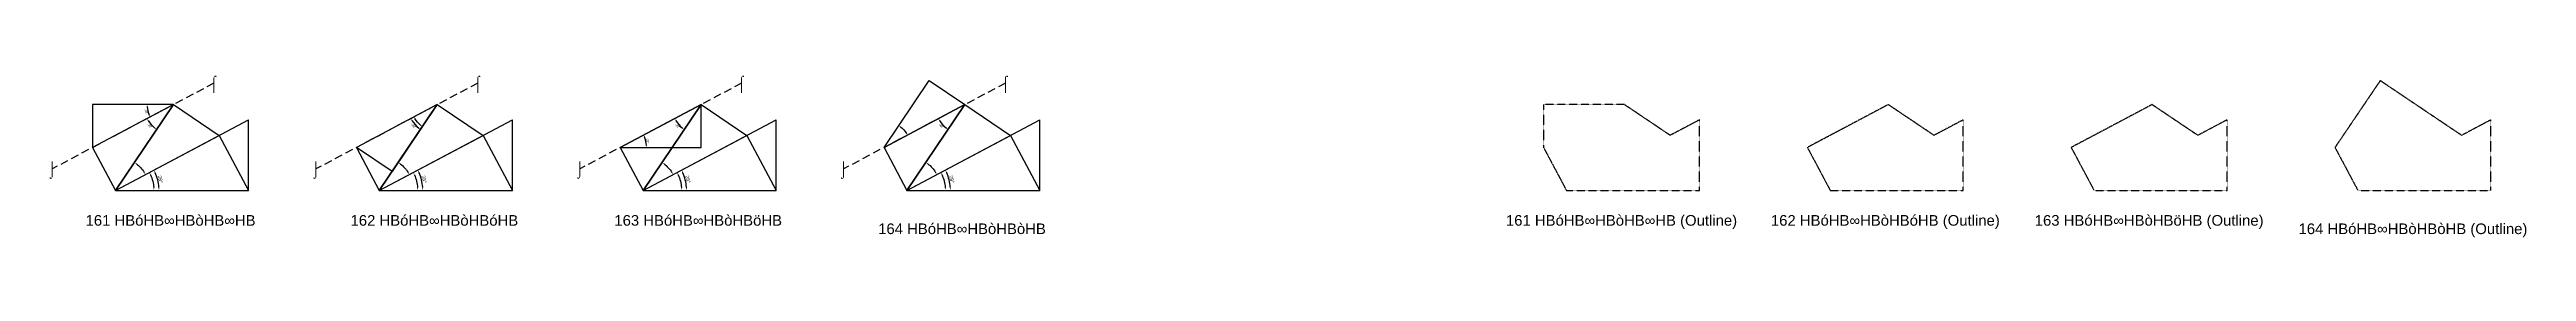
# Model space of a CAD drawing. Header units: millimetres. Extents: x 123348 to 671342, y -3335564 to 24518.
# Drawn here: x 242399 to 521534, y -1624824 to -1605634 of the extents above; entities that cross this region are included whole.
import ezdxf
from ezdxf.enums import TextEntityAlignment as Align

# ---------------------------------------------------------------- set-up
doc = ezdxf.new("R2010")
doc.units = ezdxf.units.MM
doc.header["$PDMODE"] = 35
doc.linetypes.add('DASHED', pattern=[19.05, 12.7, -6.35])
for name, color, linetype in [('BASE', 170, 'Continuous'), ('HYPOTENUSE', 20, 'Continuous'), ('PERPENDICULAR', 90, 'Continuous')]:
    doc.layers.add(name, color=color, linetype=linetype)
doc.styles.add('Arial', font='arial.ttf')
doc.dimstyles.new('ISO-25', dxfattribs={"dimtxt": 250, "dimasz": 100, "dimexe": 1.25, "dimexo": 0.625, "dimgap": 100, "dimtad": 1, "dimdec": 0, "dimtxsty": 'Arial', "dimcen": 2.5, "dimadec": 0, "dimazin": 0, "dimtfac": 1, "dimtdec": 0, "dimtmove": 0, "dimatfit": 3, "dimfxl": 1, "dimarcsym": 0})

# ---------------------------------------------------------------- blocks, each defined once
blk = doc.blocks.new('*D2')
at = {"color": 0, "lineweight": -2, "ltscale": 100, "transparency": 16777216}
blk.add_arc((0, 0), 4906, 4.08845, 23.91155, dxfattribs=at)
at = {"color": 0, "ltscale": 100, "transparency": 16777216}
for points in [[(4432, 1963), (4537, 2014), (4332, 2303)], [(4952, 352), (4835, 348), (4906, 0)]]:
    blk.add_solid(points, dxfattribs=at)
at = {"layer": 'Defpoints', "color": 0, "ltscale": 100, "transparency": 16777216}
for p in [(15000, 7976), (0, 0), (0, 0), (4841, 796), (15000, 0)]:
    blk.add_point(p, dxfattribs=at)
at = {"color": 0, "ltscale": 100, "transparency": 16777216, "insert": (5055, 1260), "char_height": 400, "attachment_point": 5, "rotation": 284, "style": 'Arial'}
blk.add_mtext('28°', dxfattribs=at)
blk = doc.blocks.new('GTN')
at = {"layer": 'BASE'}
blk.add_line((0, 0), (15000, 0), dxfattribs=at)
at = {"layer": 'HYPOTENUSE'}
blk.add_line((0, 0), (15000, 7975.6), dxfattribs=at)
at = {"layer": 'PERPENDICULAR'}
blk.add_line((15000, 0), (15000, 7975.6), dxfattribs=at)
at = {"color": 4, "ltscale": 100}
dim = blk.add_angular_dim_2l(base=(4841, 795.6), line1=((0, 0), (15000, 0)), line2=((0, 0), (15000, 7975.6)), dimstyle='ISO-25', override={"dimtxt": 400, "dimasz": 350, "dimgap": 100}, dxfattribs=at)
dim.commit()
dim.dimension.update_dxf_attribs({"geometry": '*D2', "text_midpoint": (5055.4, 1260.5)})

msp = doc.modelspace()

# ---------------------------------------------------------------- linework, layer by layer
at = {"linetype": 'DASHED', "ltscale": 70}
for p, q in [((260925, -1606487), (242692, -1616182)), ((290655, -1606487), (272422, -1616182)), ((320385, -1606487), (302152, -1616182)), ((350115, -1606487), (331882, -1616182))]:
    msp.add_line(p, q, dxfattribs=at)
at = {"linetype": 'DASHED'}
for points in [[(517532, -1618606), (517532, -1610630), (514226, -1612388), (505053, -1606201), (499955, -1613758), (502532, -1618606)], [(428342, -1618606), (428342, -1610630), (425036, -1612388), (419882, -1608911), (410765, -1608911), (410765, -1613758), (413342, -1618606)], [(440495, -1613758), (443072, -1618606), (458072, -1618606), (458072, -1610630), (454766, -1612388), (449612, -1608911)], [(470225, -1613758), (472802, -1618606), (487802, -1618606), (487802, -1610630), (484496, -1612388), (479341, -1608911)]]:
    msp.add_lwpolyline(points, close=True, dxfattribs=at)

# ---------------------------------------------------------------- block references
at = {"linetype": 'DASHED', "ltscale": 100}
for p, xscale, yscale, zscale, rotation in [((286097, -1608911), -0.6077706275583891, 0.6077706275583891, 0.607770627558389, 55.99999999999964), ((336440, -1613758), -0.6077706275583891, 0.6077706275583891, 0.607770627558389, 235.9999999999997), ((256367, -1608911), 0.688342810461113, 0.688342810461113, 0.688342810461113, 208), ((256367, -1608911), 0.607770627558388, 0.607770627558388, 0.607770627558388, 180), ((249828, -1618606), -0.779596451735377, 0.779596451735377, 0.7795964517353771, 236.0000000000001), ((286097, -1608911), 0.688342810461113, 0.688342810461113, 0.688342810461113, 208), ((279558, -1618606), -0.779596451735377, 0.779596451735377, 0.7795964517353771, 236.0000000000001), ((315827, -1608911), 0.688342810461113, 0.688342810461113, 0.688342810461113, 208), ((309287, -1618606), -0.779596451735377, 0.779596451735377, 0.7795964517353771, 236.0000000000001), ((345557, -1608911), 0.688342810461113, 0.688342810461113, 0.688342810461113, 208), ((339017, -1618606), -0.779596451735377, 0.779596451735377, 0.7795964517353771, 236.0000000000001), ((249828, -1618606), -0.882947592858929, 0.882947592858929, 0.882947592858929, 208), ((279558, -1618606), -0.882947592858929, 0.882947592858929, 0.882947592858929, 208), ((309287, -1618606), -0.882947592858929, 0.882947592858929, 0.882947592858929, 208), ((339017, -1618606), -0.882947592858929, 0.882947592858929, 0.882947592858929, 208)]:
    msp.add_blockref('GTN', p, dxfattribs=dict(at, xscale=xscale, yscale=yscale, zscale=zscale, rotation=rotation))
at = {"linetype": 'DASHED', "ltscale": 100, "xscale": 0.607770627558389, "yscale": 0.607770627558389, "zscale": 0.607770627558389}
msp.add_blockref('GTN', (306710, -1613758), dxfattribs=at)
at = {"linetype": 'DASHED'}
for p in [(249828, -1618606), (279558, -1618606), (309287, -1618606), (339017, -1618606)]:
    msp.add_blockref('GTN', p, dxfattribs=at)

# ---------------------------------------------------------------- texts
at = {"linetype": 'DASHED', "ltscale": 100, "style": 'Arial'}
for s, p in [('⌠', (260925, -1606487)), ('⌠', (290655, -1606487)), ('⌠', (320385, -1606487)), ('⌠', (350115, -1606487)), ('⌡', (242692, -1616182)), ('⌡', (272422, -1616182)), ('⌡', (302152, -1616182)), ('⌡', (331882, -1616182)), ('161 HBóHB∞HBòHB∞HB', (256039, -1621999)), ('162 HBóHB∞HBòHBóHB', (285769, -1621999)), ('163 HBóHB∞HBòHBöHB', (315499, -1621999)), ('161 HBóHB∞HBòHB∞HB (Outline)', (419554, -1621999)), ('162 HBóHB∞HBòHBóHB (Outline)', (449284, -1621999)), ('163 HBóHB∞HBòHBöHB (Outline)', (479014, -1621999)), ('164 HBóHB∞HBòHBòHB', (345229, -1622948)), ('164 HBóHB∞HBòHBòHB (Outline)', (508744, -1622948))]:
    msp.add_text(s, height=1200, dxfattribs=at).set_placement(p, align=Align.MIDDLE_CENTER)

doc.saveas('drawing.dxf')
